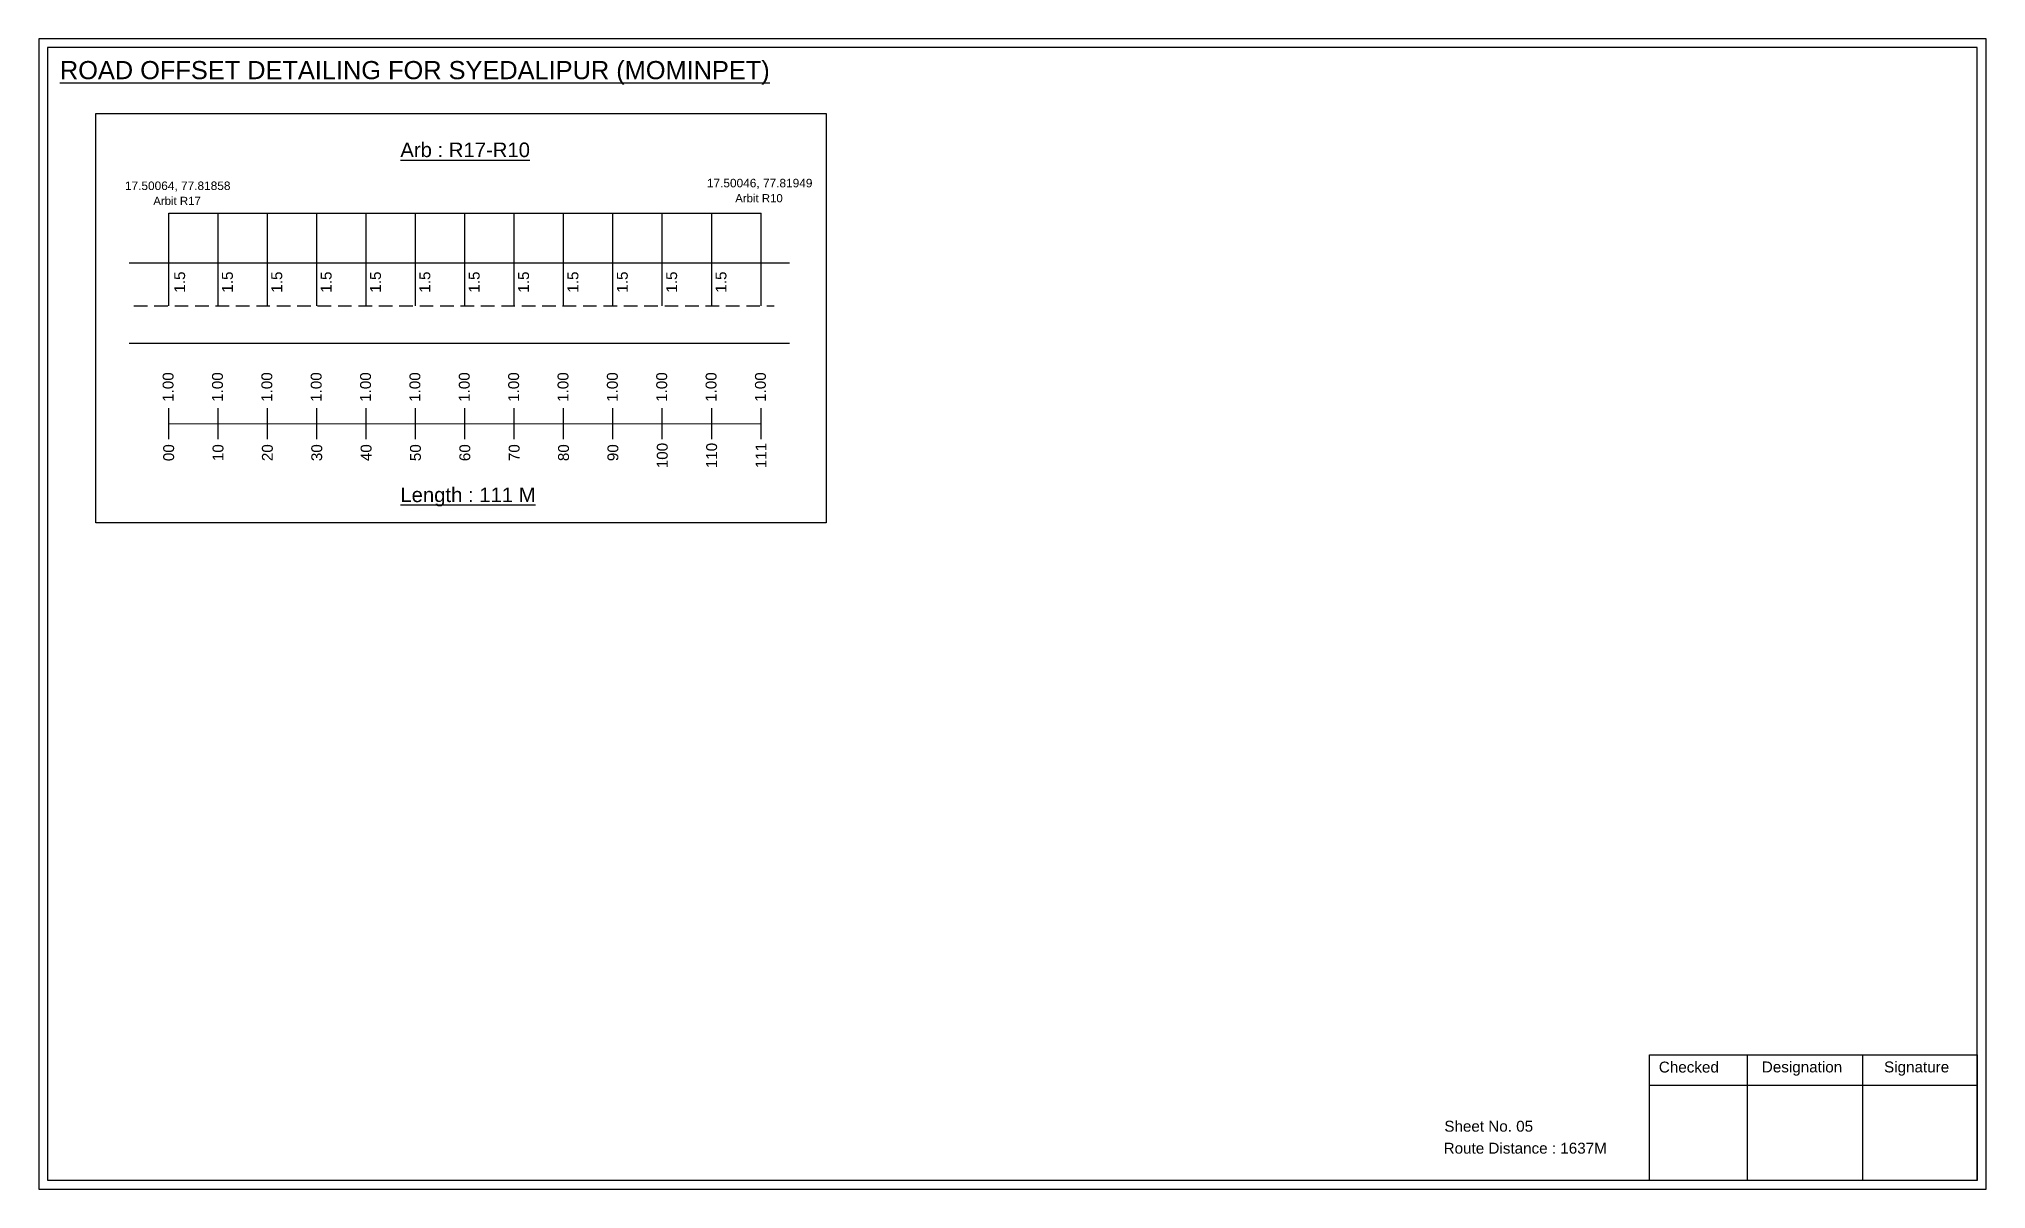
# Model space of a CAD drawing. Header units: inches. Extents: x 660 to 7040, y 655 to 1179.
# Drawn here: x 6503 to 7040, y 682 to 999 of the extents above; entities that cross this region are included whole.
import ezdxf

# ---------------------------------------------------------------- set-up
doc = ezdxf.new("R2010")
doc.units = ezdxf.units.IN
doc.header["$MEASUREMENT"] = 0
doc.linetypes.add('DASHED2', pattern=[0.375, 0.25, -0.125])
doc.layers.add('PDF_Geometry', color=7, linetype='Continuous')
doc.layers.add('PDF_Text', color=5, linetype='Continuous')
doc.styles.add('PDF Arial', font='arial.ttf')
doc.styles.get("Standard").update_dxf_attribs({"font": 'arial.ttf'})

msp = doc.modelspace()

# ---------------------------------------------------------------- texts
at = {"color": 242, "true_color": 0xcd2027}
for s, height, p in [('%%UROAD OFFSET DETAILING FOR SYEDALIPUR (MOMINPET)', 5, (6508.9, 987.78)), ('%%UArb : R17-R10', 4, (6602.7, 966.32)), ('%%ULength : 111 M', 4, (6602.7, 871.32))]:
    msp.add_text(s, height=height, dxfattribs=at).set_placement(p)
at = {"color": 5}
for s, height, p in [('17.50046, 77.81949', 2.34, (6687.16, 958)), ('17.50064, 77.81858', 2.34, (6526.82, 957.26)), ('Arbit R17', 2.246, (6534.64, 953.14)), ('Arbit R10', 2.246, (6694.98, 953.88))]:
    msp.add_text(s, height=height, dxfattribs=at).set_placement(p)
for p in [(6543.39, 928.99), (6556.55, 928.99), (6570.15, 928.99), (6583.75, 928.99), (6597.35, 928.99), (6610.95, 928.99), (6624.55, 928.99), (6638.15, 928.99), (6651.75, 928.99), (6665.35, 928.99), (6678.95, 928.99), (6692.55, 928.99)]:
    msp.add_text('1.5', height=3, rotation=90).set_placement(p)
at = {"color": 217, "true_color": 0x93278f}
for s, p in [('1.00', (6540.21, 898.91)), ('1.00', (6553.81, 898.91)), ('1.00', (6567.41, 898.91)), ('1.00', (6581.01, 898.91)), ('1.00', (6594.61, 898.91)), ('1.00', (6608.21, 898.91)), ('1.00', (6621.81, 898.91)), ('1.00', (6635.41, 898.91)), ('1.00', (6649.01, 898.91)), ('1.00', (6662.61, 898.91)), ('1.00', (6676.21, 898.91)), ('1.00', (6689.81, 898.91)), ('1.00', (6703.41, 898.91)), ('00', (6540.36, 882.59)), ('10', (6553.96, 882.59)), ('20', (6567.56, 882.59)), ('30', (6581.16, 882.59)), ('40', (6594.76, 882.59)), ('50', (6608.36, 882.59)), ('60', (6621.96, 882.59)), ('70', (6635.56, 882.59)), ('80', (6649.16, 882.59)), ('90', (6662.76, 882.59)), ('100', (6676.36, 880.64)), ('110', (6689.96, 880.64)), ('111', (6703.56, 880.64))]:
    msp.add_text(s, height=3, rotation=90, dxfattribs=at).set_placement(p)
for s, p in [('Sheet No. 05', (6890.34, 697.94)), ('Route Distance : 1637M', (6890.15, 691.89))]:
    msp.add_text(s, height=3).set_placement(p)
at = {"layer": 'PDF_Text', "color": 7, "attachment_point": 7, "style": 'PDF Arial'}
for s, insert, char_height in [('Checked', (6949.44, 714.19), 3.001), ('Designation', (6977.82, 713.36), 3.0006), ('Signature', (7011.5, 713.36), 3.001)]:
    msp.add_mtext(s, dxfattribs=dict(at, insert=insert, char_height=char_height))

# ---------------------------------------------------------------- linework, layer by layer
at = {"color": 5}
msp.add_line((6538.88, 950.85), (6702.08, 950.85), dxfattribs=at)
for p, q in [((6538.88, 925.32), (6538.88, 950.85)), ((6552.48, 925.32), (6552.48, 950.85)), ((6566.08, 925.32), (6566.08, 950.85)), ((6579.68, 925.32), (6579.68, 950.85)), ((6593.28, 925.32), (6593.28, 950.85)), ((6606.88, 925.32), (6606.88, 950.85)), ((6620.48, 925.32), (6620.48, 950.85)), ((6634.08, 925.32), (6634.08, 950.85)), ((6647.68, 925.32), (6647.68, 950.85)), ((6661.28, 925.32), (6661.28, 950.85)), ((6674.88, 925.32), (6674.88, 950.85)), ((6688.48, 925.32), (6688.48, 950.85)), ((6702.08, 925.32), (6702.08, 950.85)), ((6528.01, 937.2), (6709.91, 937.2)), ((6709.91, 915.01), (6528.01, 915.01))]:
    msp.add_line(p, q)
at = {"linetype": 'DASHED2', "ltscale": 15}
msp.add_line((6529.28, 925.32), (6705.69, 925.32), dxfattribs=at)
at = {"color": 217, "true_color": 0x93278f}
for p, q in [((6538.88, 888.62), (6538.88, 897.17)), ((6552.48, 888.62), (6552.48, 897.17)), ((6566.08, 888.62), (6566.08, 897.17)), ((6579.68, 888.62), (6579.68, 897.17)), ((6593.28, 888.62), (6593.28, 897.17)), ((6606.88, 888.62), (6606.88, 897.17)), ((6620.48, 888.62), (6620.48, 897.17)), ((6634.08, 888.62), (6634.08, 897.17)), ((6647.68, 888.62), (6647.68, 897.17)), ((6661.28, 888.62), (6661.28, 897.17)), ((6674.88, 888.62), (6674.88, 897.17)), ((6688.48, 888.62), (6688.48, 897.17)), ((6702.08, 888.62), (6702.08, 897.17)), ((6538.88, 892.89), (6702.08, 892.92))]:
    msp.add_line(p, q, dxfattribs=at)
msp.add_lwpolyline([(6518.79, 978.33), (6720.03, 978.33), (6720.03, 865.65), (6518.79, 865.65)], close=True)
at = {"layer": 'PDF_Geometry'}
for points in [[(6503.13, 998.85), (6503.13, 682.14), (7039.6, 682.14), (7039.6, 998.85)], [(6505.45, 996.53), (6505.45, 684.56), (7037.18, 684.56), (7037.18, 996.53)]]:
    msp.add_lwpolyline(points, close=True, dxfattribs=at)
at = {"layer": 'PDF_Geometry', "color": 242, "true_color": 0xcc1f26}
msp.add_lwpolyline([(7037.18, 684.47), (6946.84, 684.47), (6946.84, 719.08), (7037.18, 719.08)], close=True, dxfattribs=at)
for points in [[(6973.82, 719.08), (6973.82, 684.47)], [(7005.55, 719.08), (7005.55, 684.47)], [(6946.84, 710.71), (7037.18, 710.71)]]:
    msp.add_lwpolyline(points, dxfattribs=at)

msp.set_redraw_order([(e.dxf.handle, doc.entitydb.next_handle()) for e in msp.query("TEXT MTEXT ATTDEF DIMENSION ARC_DIMENSION")])  # texts and dimensions are drawn at this point

doc.saveas('drawing.dxf')
